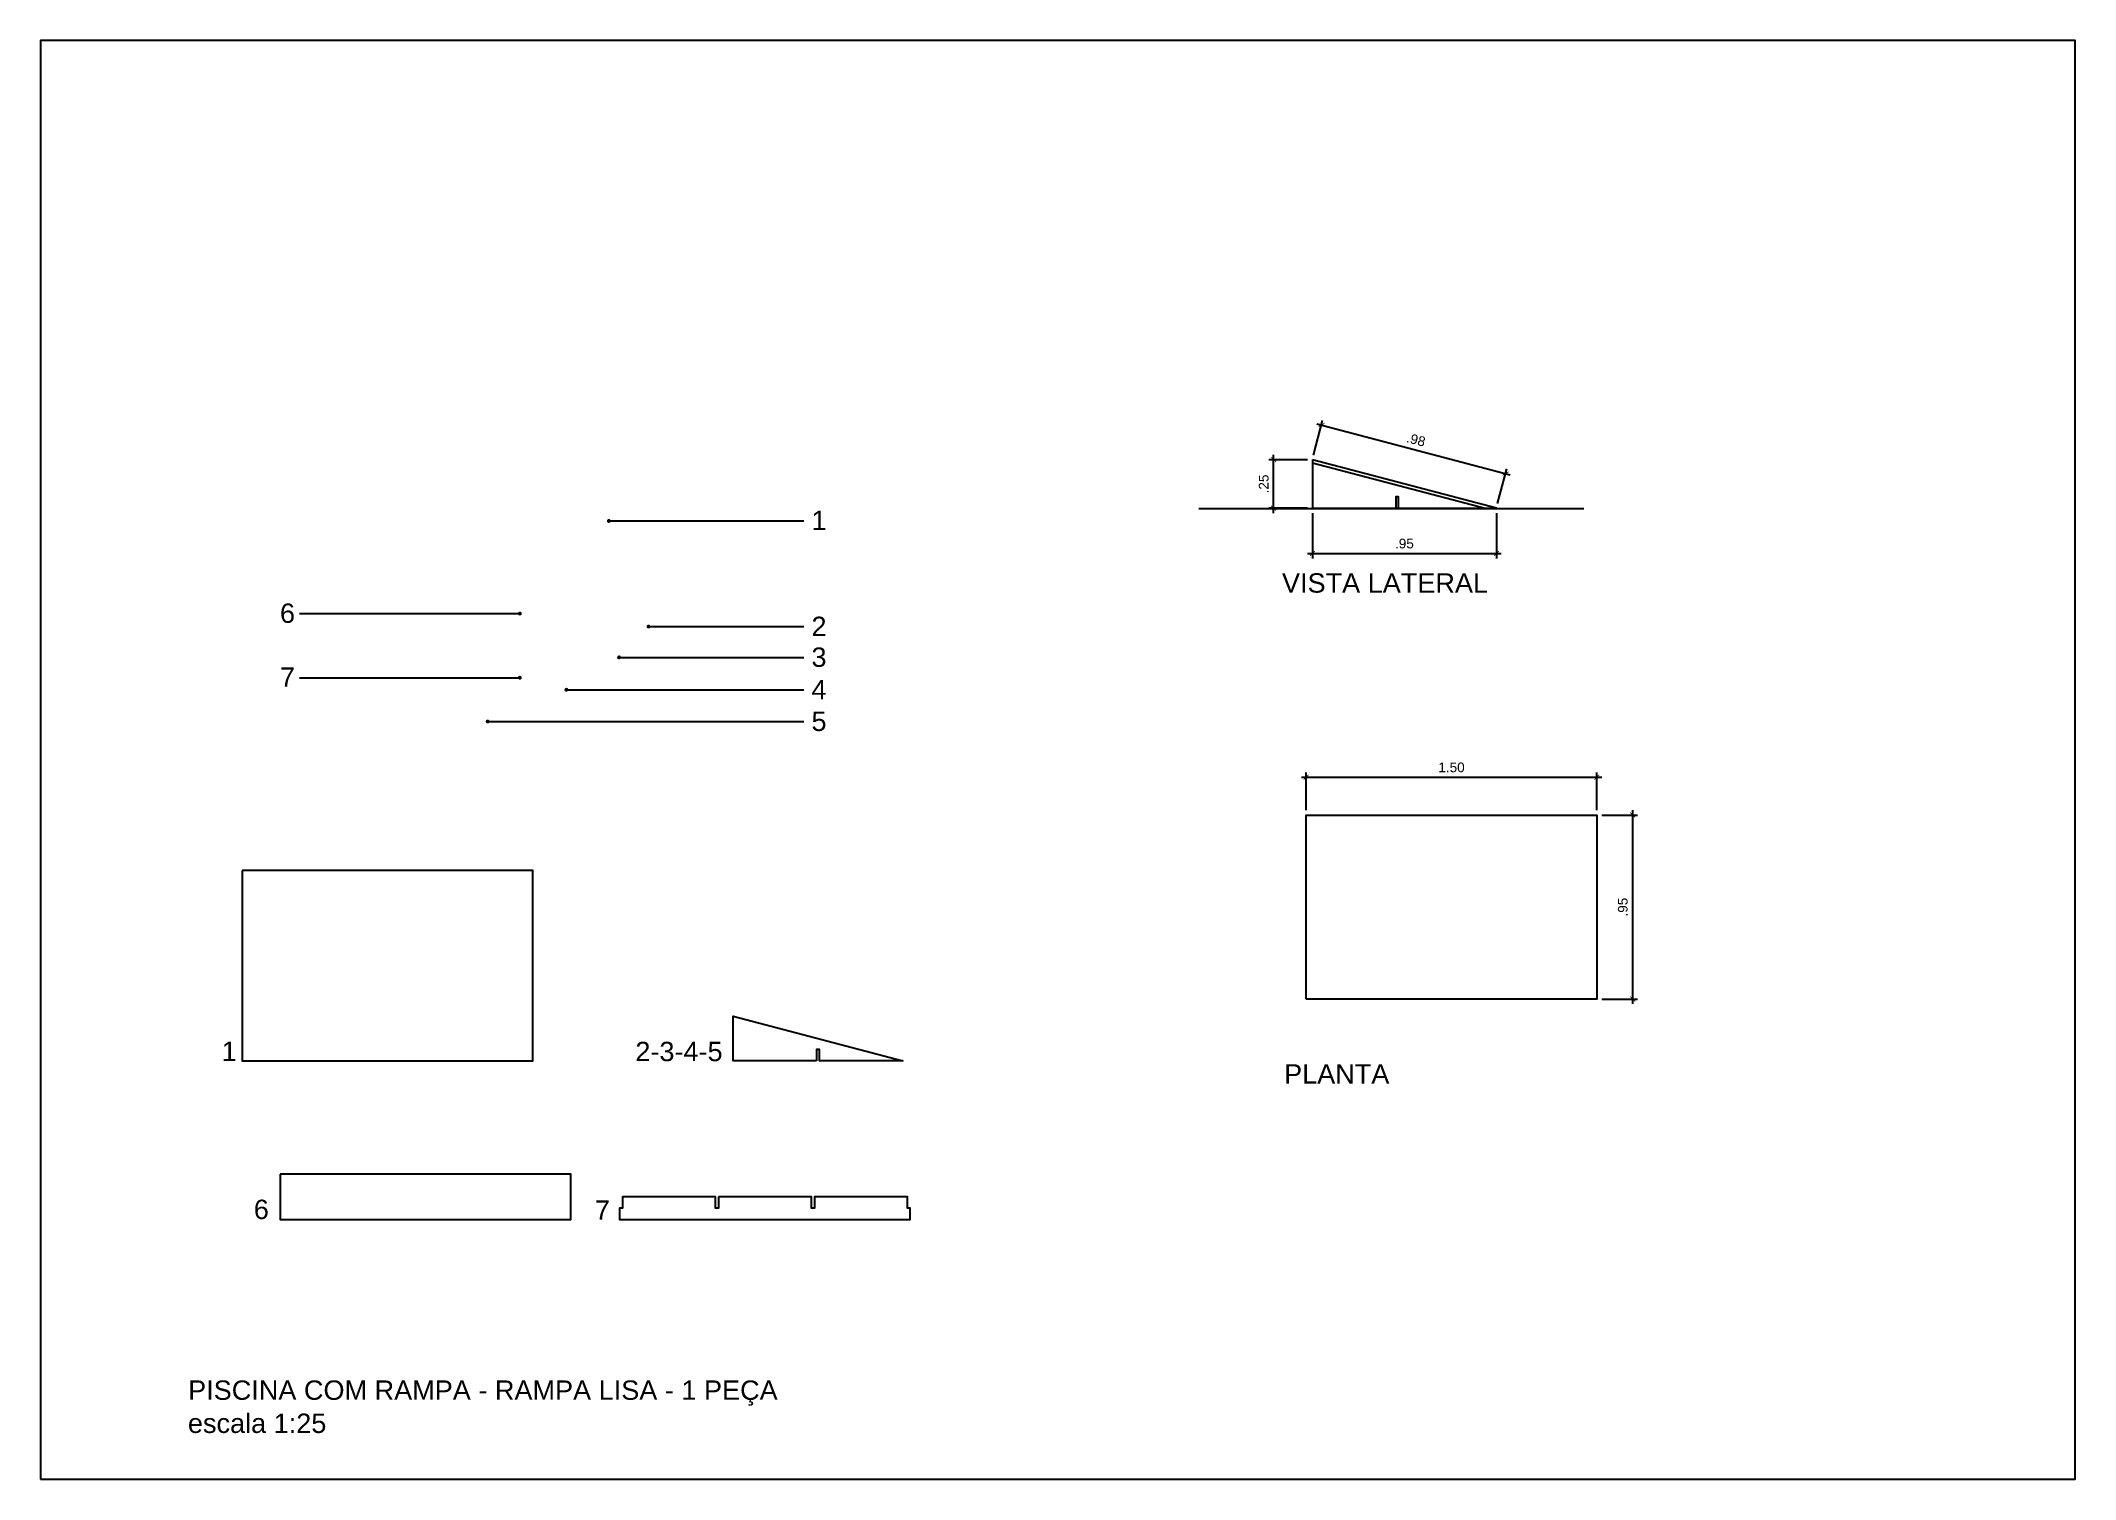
# Model space of a CAD drawing. Header units: metres. Extents: x 1 to 80.9, y 1.1 to 38.5.
# Drawn here: x 24.46 to 34.96, y 1.1 to 8.52 of the extents above; entities that cross this region are included whole.
import ezdxf

# ---------------------------------------------------------------- set-up
doc = ezdxf.new("R2010")
doc.units = ezdxf.units.M
doc.header["$LTSCALE"] = 0.05
doc.header["$MEASUREMENT"] = 0
for name, color, linetype in [('2D-CHAMADAS', 7, 'Continuous'), ('FLIP_COTA', 1, 'Continuous'), ('FLIP_TXT_02', 2, 'Continuous')]:
    doc.layers.add(name, color=color, linetype=linetype)
doc.styles.add('080-ARIAL-100', font='arial.ttf', dxfattribs={"height": 0.175})
doc.styles.add('Arial', font='arial.ttf')
doc.dimstyles.new('PADR025', dxfattribs={"dimscale": 0, "dimtxt": 0.05, "dimasz": 0.025, "dimexe": 0.025, "dimexo": 0.025, "dimgap": 0.025, "dimtad": 1, "dimzin": 5, "dimdsep": 46, "dimtxsty": 'Arial', "dimblk1": 'ARCHTICK', "dimblk2": 'ARCHTICK', "dimsah": 1, "dimcen": 0.025, "dimdle": 0.025, "dimclrd": 12, "dimclre": 12, "dimclrt": 12, "dimadec": 0, "dimazin": 0, "dimtfac": 1, "dimtix": 1, "dimtmove": 2, "dimatfit": 3, "dimldrblk": 'ORIGIN', "dimfxl": 0.05, "dimtolj": 1, "dimtzin": 5, "dimarcsym": 0})

msp = doc.modelspace()

# ---------------------------------------------------------------- texts
at = {"layer": 'FLIP_TXT_02', "char_height": 0.1, "width": 3.9314, "attachment_point": 1, "style": '080-ARIAL-100'}
for s, insert in [('1', (28.442, 6.099)), ('VISTA LATERAL', (30.87, 5.776)), ('6', (25.699, 5.62)), ('2', (28.442, 5.552)), ('3', (28.442, 5.393)), ('7', (25.699, 5.29)), ('4', (28.442, 5.226)), ('5', (28.442, 5.062)), ('1', (25.398, 3.359)), ('2-3-4-5 ', (27.533, 3.358)), ('PLANTA', (30.881, 3.242)), ('6', (25.564, 2.543)), ('7 ', (27.324, 2.539)), ('PISCINA COM RAMPA - RAMPA LISA - 1 PEÇA', (25.225, 1.61)), ('escala 1:25', (25.224, 1.439))]:
    msp.add_mtext(s, dxfattribs=dict(at, insert=insert))

# ---------------------------------------------------------------- blocks, each defined once
blk = doc.blocks.new('_ArchTick')
at = {"color": 0, "linetype": 'ByBlock', "const_width": 0.15}
blk.add_lwpolyline([(-0.5, -0.5), (0.5, 0.5)], dxfattribs=at)
blk = doc.blocks.new('*D264')
at = {"layer": 'DEFPOINTS', "color": 0, "ltscale": 10, "transparency": 16777216}
for p in [(32.495, 4.723), (30.995, 4.528), (32.495, 4.528)]:
    blk.add_point(p, dxfattribs=at)
at = {"layer": 'FLIP_COTA', "color": 12, "lineweight": -2, "ltscale": 10, "transparency": 16777216}
for p, q in [((30.995, 4.553), (30.995, 4.748)), ((32.495, 4.553), (32.495, 4.748)), ((30.97, 4.723), (32.52, 4.723))]:
    blk.add_line(p, q, dxfattribs=at)
at = {"layer": 'FLIP_COTA', "color": 12, "lineweight": -2, "ltscale": 10, "transparency": 16777216, "xscale": 0.025, "yscale": 0.025, "zscale": 0.025, "rotation": 180}
blk.add_blockref('_ArchTick', (30.995, 4.723), dxfattribs=at)
at = {"layer": 'FLIP_COTA', "color": 12, "lineweight": -2, "ltscale": 10, "transparency": 16777216, "xscale": 0.025, "yscale": 0.025, "zscale": 0.025}
blk.add_blockref('_ArchTick', (32.495, 4.723), dxfattribs=at)
at = {"layer": 'FLIP_COTA', "color": 12, "ltscale": 10, "transparency": 16777216, "insert": (31.745, 4.774), "char_height": 0.05, "attachment_point": 5, "style": 'Arial'}
blk.add_mtext('\\A1;1.50', dxfattribs=at)
blk = doc.blocks.new('_Origin')
at = {"color": 0, "linetype": 'ByBlock', "lineweight": -2}
blk.add_line((0, 0), (-1, 0), dxfattribs=at)
blk.add_circle((0, 0), 0.5, dxfattribs=at)
blk = doc.blocks.new('*D265')
at = {"layer": 'DEFPOINTS', "color": 0, "ltscale": 10, "transparency": 16777216}
for p in [(32.495, 4.528), (32.68, 4.528), (32.495, 3.578)]:
    blk.add_point(p, dxfattribs=at)
at = {"layer": 'FLIP_COTA', "color": 12, "lineweight": -2, "ltscale": 10, "transparency": 16777216}
for p, q in [((32.52, 4.528), (32.705, 4.528)), ((32.68, 3.553), (32.68, 4.553)), ((32.52, 3.578), (32.705, 3.578))]:
    blk.add_line(p, q, dxfattribs=at)
at = {"layer": 'FLIP_COTA', "color": 12, "lineweight": -2, "ltscale": 10, "transparency": 16777216, "xscale": 0.025, "yscale": 0.025, "zscale": 0.025}
for p, rotation in [((32.68, 4.528), 90), ((32.68, 3.578), 270)]:
    blk.add_blockref('_ArchTick', p, dxfattribs=dict(at, rotation=rotation))
at = {"layer": 'FLIP_COTA', "color": 12, "ltscale": 10, "transparency": 16777216, "insert": (32.629, 4.053), "char_height": 0.05, "attachment_point": 5, "rotation": 90, "style": 'Arial'}
blk.add_mtext('\\A1;.95', dxfattribs=at)
blk = doc.blocks.new('*D255')
at = {"layer": 'DEFPOINTS', "color": 0, "ltscale": 10, "transparency": 16777216}
for p in [(30.827, 6.362), (31.027, 6.362), (31.027, 6.112)]:
    blk.add_point(p, dxfattribs=at)
at = {"layer": 'FLIP_COTA', "color": 12, "lineweight": -2, "ltscale": 10, "transparency": 16777216}
for p, q in [((31.002, 6.362), (30.802, 6.362)), ((30.827, 6.087), (30.827, 6.387)), ((31.002, 6.112), (30.802, 6.112))]:
    blk.add_line(p, q, dxfattribs=at)
at = {"layer": 'FLIP_COTA', "color": 12, "lineweight": -2, "ltscale": 10, "transparency": 16777216, "xscale": 0.025, "yscale": 0.025, "zscale": 0.025}
for p, rotation in [((30.827, 6.362), 90), ((30.827, 6.112), 270)]:
    blk.add_blockref('_ArchTick', p, dxfattribs=dict(at, rotation=rotation))
at = {"layer": 'FLIP_COTA', "color": 12, "ltscale": 10, "transparency": 16777216, "insert": (30.776, 6.237), "char_height": 0.05, "attachment_point": 5, "rotation": 90, "style": 'Arial'}
blk.add_mtext('\\A1;.25', dxfattribs=at)
blk = doc.blocks.new('*D256')
at = {"layer": 'DEFPOINTS', "color": 0, "ltscale": 10, "transparency": 16777216}
for p in [(31.027, 6.112), (31.977, 6.112), (31.977, 5.878)]:
    blk.add_point(p, dxfattribs=at)
at = {"layer": 'FLIP_COTA', "color": 12, "lineweight": -2, "ltscale": 10, "transparency": 16777216}
for p, q in [((31.027, 6.087), (31.027, 5.853)), ((31.977, 6.087), (31.977, 5.853)), ((31.002, 5.878), (32.002, 5.878))]:
    blk.add_line(p, q, dxfattribs=at)
at = {"layer": 'FLIP_COTA', "color": 12, "lineweight": -2, "ltscale": 10, "transparency": 16777216, "xscale": 0.025, "yscale": 0.025, "zscale": 0.025, "rotation": 180}
blk.add_blockref('_ArchTick', (31.027, 5.878), dxfattribs=at)
at = {"layer": 'FLIP_COTA', "color": 12, "lineweight": -2, "ltscale": 10, "transparency": 16777216, "xscale": 0.025, "yscale": 0.025, "zscale": 0.025}
blk.add_blockref('_ArchTick', (31.977, 5.878), dxfattribs=at)
at = {"layer": 'FLIP_COTA', "color": 12, "ltscale": 10, "transparency": 16777216, "insert": (31.502, 5.929), "char_height": 0.05, "attachment_point": 5, "style": 'Arial'}
blk.add_mtext('\\A1;.95', dxfattribs=at)
blk = doc.blocks.new('*D257')
at = {"layer": 'DEFPOINTS', "color": 0, "ltscale": 10, "transparency": 16777216}
for p in [(31.027, 6.362), (32.024, 6.291), (31.977, 6.112)]:
    blk.add_point(p, dxfattribs=at)
at = {"layer": 'FLIP_COTA', "color": 12, "lineweight": -2, "ltscale": 10, "transparency": 16777216}
for p, q in [((31.033, 6.386), (31.08, 6.565)), ((31.05, 6.547), (32.048, 6.284)), ((31.983, 6.136), (32.03, 6.315))]:
    blk.add_line(p, q, dxfattribs=at)
at = {"layer": 'FLIP_COTA', "color": 12, "lineweight": -2, "ltscale": 10, "transparency": 16777216, "xscale": 0.025, "yscale": 0.025, "zscale": 0.025}
for p, rotation in [((31.074, 6.541), 165.2564371635266), ((32.024, 6.291), 345.2564371635265)]:
    blk.add_blockref('_ArchTick', p, dxfattribs=dict(at, rotation=rotation))
at = {"layer": 'FLIP_COTA', "color": 12, "ltscale": 10, "transparency": 16777216, "insert": (31.562, 6.465), "char_height": 0.05, "attachment_point": 5, "rotation": 345.2564, "style": 'Arial'}
blk.add_mtext('\\A1;.98', dxfattribs=at)

# ---------------------------------------------------------------- dimensions: what is measured, and where the dimension line sits
at = {"layer": 'FLIP_COTA', "ltscale": 10}
dim = msp.add_aligned_dim(p1=(31.027, 6.362), p2=(31.977, 6.112), distance=0.185, dimstyle='PADR025', override={"dimscale": 1}, dxfattribs=at)
dim.commit()
dim.dimension.update_dxf_attribs({"geometry": '*D257', "text_midpoint": (31.562, 6.465)})
for base, p1, p2, picture, middle in [((30.827, 6.362), (31.027, 6.112), (31.027, 6.362), '*D255', (30.776, 6.237)), ((32.68, 4.528), (32.495, 3.578), (32.495, 4.528), '*D265', (32.629, 4.053))]:
    dim = msp.add_linear_dim(base=base, p1=p1, p2=p2, angle=90, dimstyle='PADR025', override={"dimscale": 1}, dxfattribs=at)
    dim.commit()
    dim.dimension.update_dxf_attribs({"geometry": picture, "text_midpoint": middle})
for base, p1, p2, picture, middle in [((31.977, 5.878), (31.027, 6.112), (31.977, 6.112), '*D256', (31.502, 5.929)), ((32.495, 4.723), (30.995, 4.528), (32.495, 4.528), '*D264', (31.745, 4.774))]:
    dim = msp.add_linear_dim(base=base, p1=p1, p2=p2, dimstyle='PADR025', override={"dimscale": 1}, dxfattribs=at)
    dim.commit()
    dim.dimension.update_dxf_attribs({"geometry": picture, "text_midpoint": middle})

# ---------------------------------------------------------------- linework, layer by layer
at = {"layer": '2D-CHAMADAS', "color": 1}
for p, q in [((31.977, 6.112), (31.027, 6.362)), ((31.027, 6.346), (31.918, 6.112)), ((31.027, 6.112), (31.977, 6.112)), ((27.396, 6.046), (28.403, 6.046)), ((25.8, 5.568), (26.937, 5.568)), ((27.601, 5.501), (28.403, 5.501)), ((27.449, 5.342), (28.403, 5.342)), ((25.8, 5.237), (26.937, 5.237)), ((27.177, 5.175), (28.403, 5.175)), ((26.771, 5.011), (28.403, 5.011))]:
    msp.add_line(p, q, dxfattribs=at)
at = {"layer": '2D-CHAMADAS', "color": 4}
msp.add_line((30.441, 6.111), (32.427, 6.111), dxfattribs=at)
at = {"layer": '2D-CHAMADAS', "color": 2}
for points in [[(31.027, 6.362), (31.027, 6.112), (31.977, 6.112), (31.027, 6.362)], [(31.472, 6.112), (31.472, 6.17), (31.457, 6.17), (31.457, 6.112)], [(28.468, 3.259), (28.038, 3.259), (28.038, 3.49), (28.914, 3.259), (28.483, 3.259), (28.483, 3.318), (28.468, 3.318), (28.468, 3.259)]]:
    msp.add_lwpolyline(points, dxfattribs=at)
at = {"layer": '2D-CHAMADAS', "color": 1, "const_width": 0.01}
for points in [[(27.391, 6.046, 1), (27.401, 6.046, 1)], [(26.932, 5.568, 1), (26.942, 5.568, 1)], [(27.596, 5.501, 1), (27.606, 5.501, 1)], [(27.444, 5.342, 1), (27.454, 5.342, 1)], [(26.932, 5.237, 1), (26.942, 5.237, 1)], [(27.172, 5.175, 1), (27.182, 5.175, 1)], [(26.766, 5.011, 1), (26.776, 5.011, 1)]]:
    msp.add_lwpolyline(points, format="xyb", close=True, dxfattribs=at)
at = {"layer": '2D-CHAMADAS', "color": 2}
for points in [[(30.995, 3.578), (30.995, 4.528), (32.495, 4.528), (32.495, 3.578)], [(25.504, 4.242), (25.504, 3.259), (27.004, 3.259), (27.004, 4.242)], [(25.7, 2.675), (25.7, 2.44), (27.2, 2.44), (27.2, 2.675)], [(27.962, 2.557), (27.962, 2.499), (27.947, 2.499), (27.947, 2.557), (27.467, 2.557), (27.467, 2.499), (27.452, 2.499), (27.452, 2.44), (28.952, 2.44), (28.952, 2.499), (28.937, 2.499), (28.937, 2.557), (28.457, 2.557), (28.457, 2.499), (28.442, 2.499), (28.442, 2.557)]]:
    msp.add_lwpolyline(points, close=True, dxfattribs=at)
at = {"layer": 'DEFPOINTS'}
msp.add_lwpolyline([(24.464, 1.1), (34.964, 1.1), (34.964, 8.525), (24.464, 8.525)], close=True, dxfattribs=at)

msp.set_redraw_order([(e.dxf.handle, doc.entitydb.next_handle()) for e in msp.query("TEXT MTEXT ATTDEF DIMENSION ARC_DIMENSION")])  # texts and dimensions are drawn at this point

doc.saveas('drawing.dxf')
